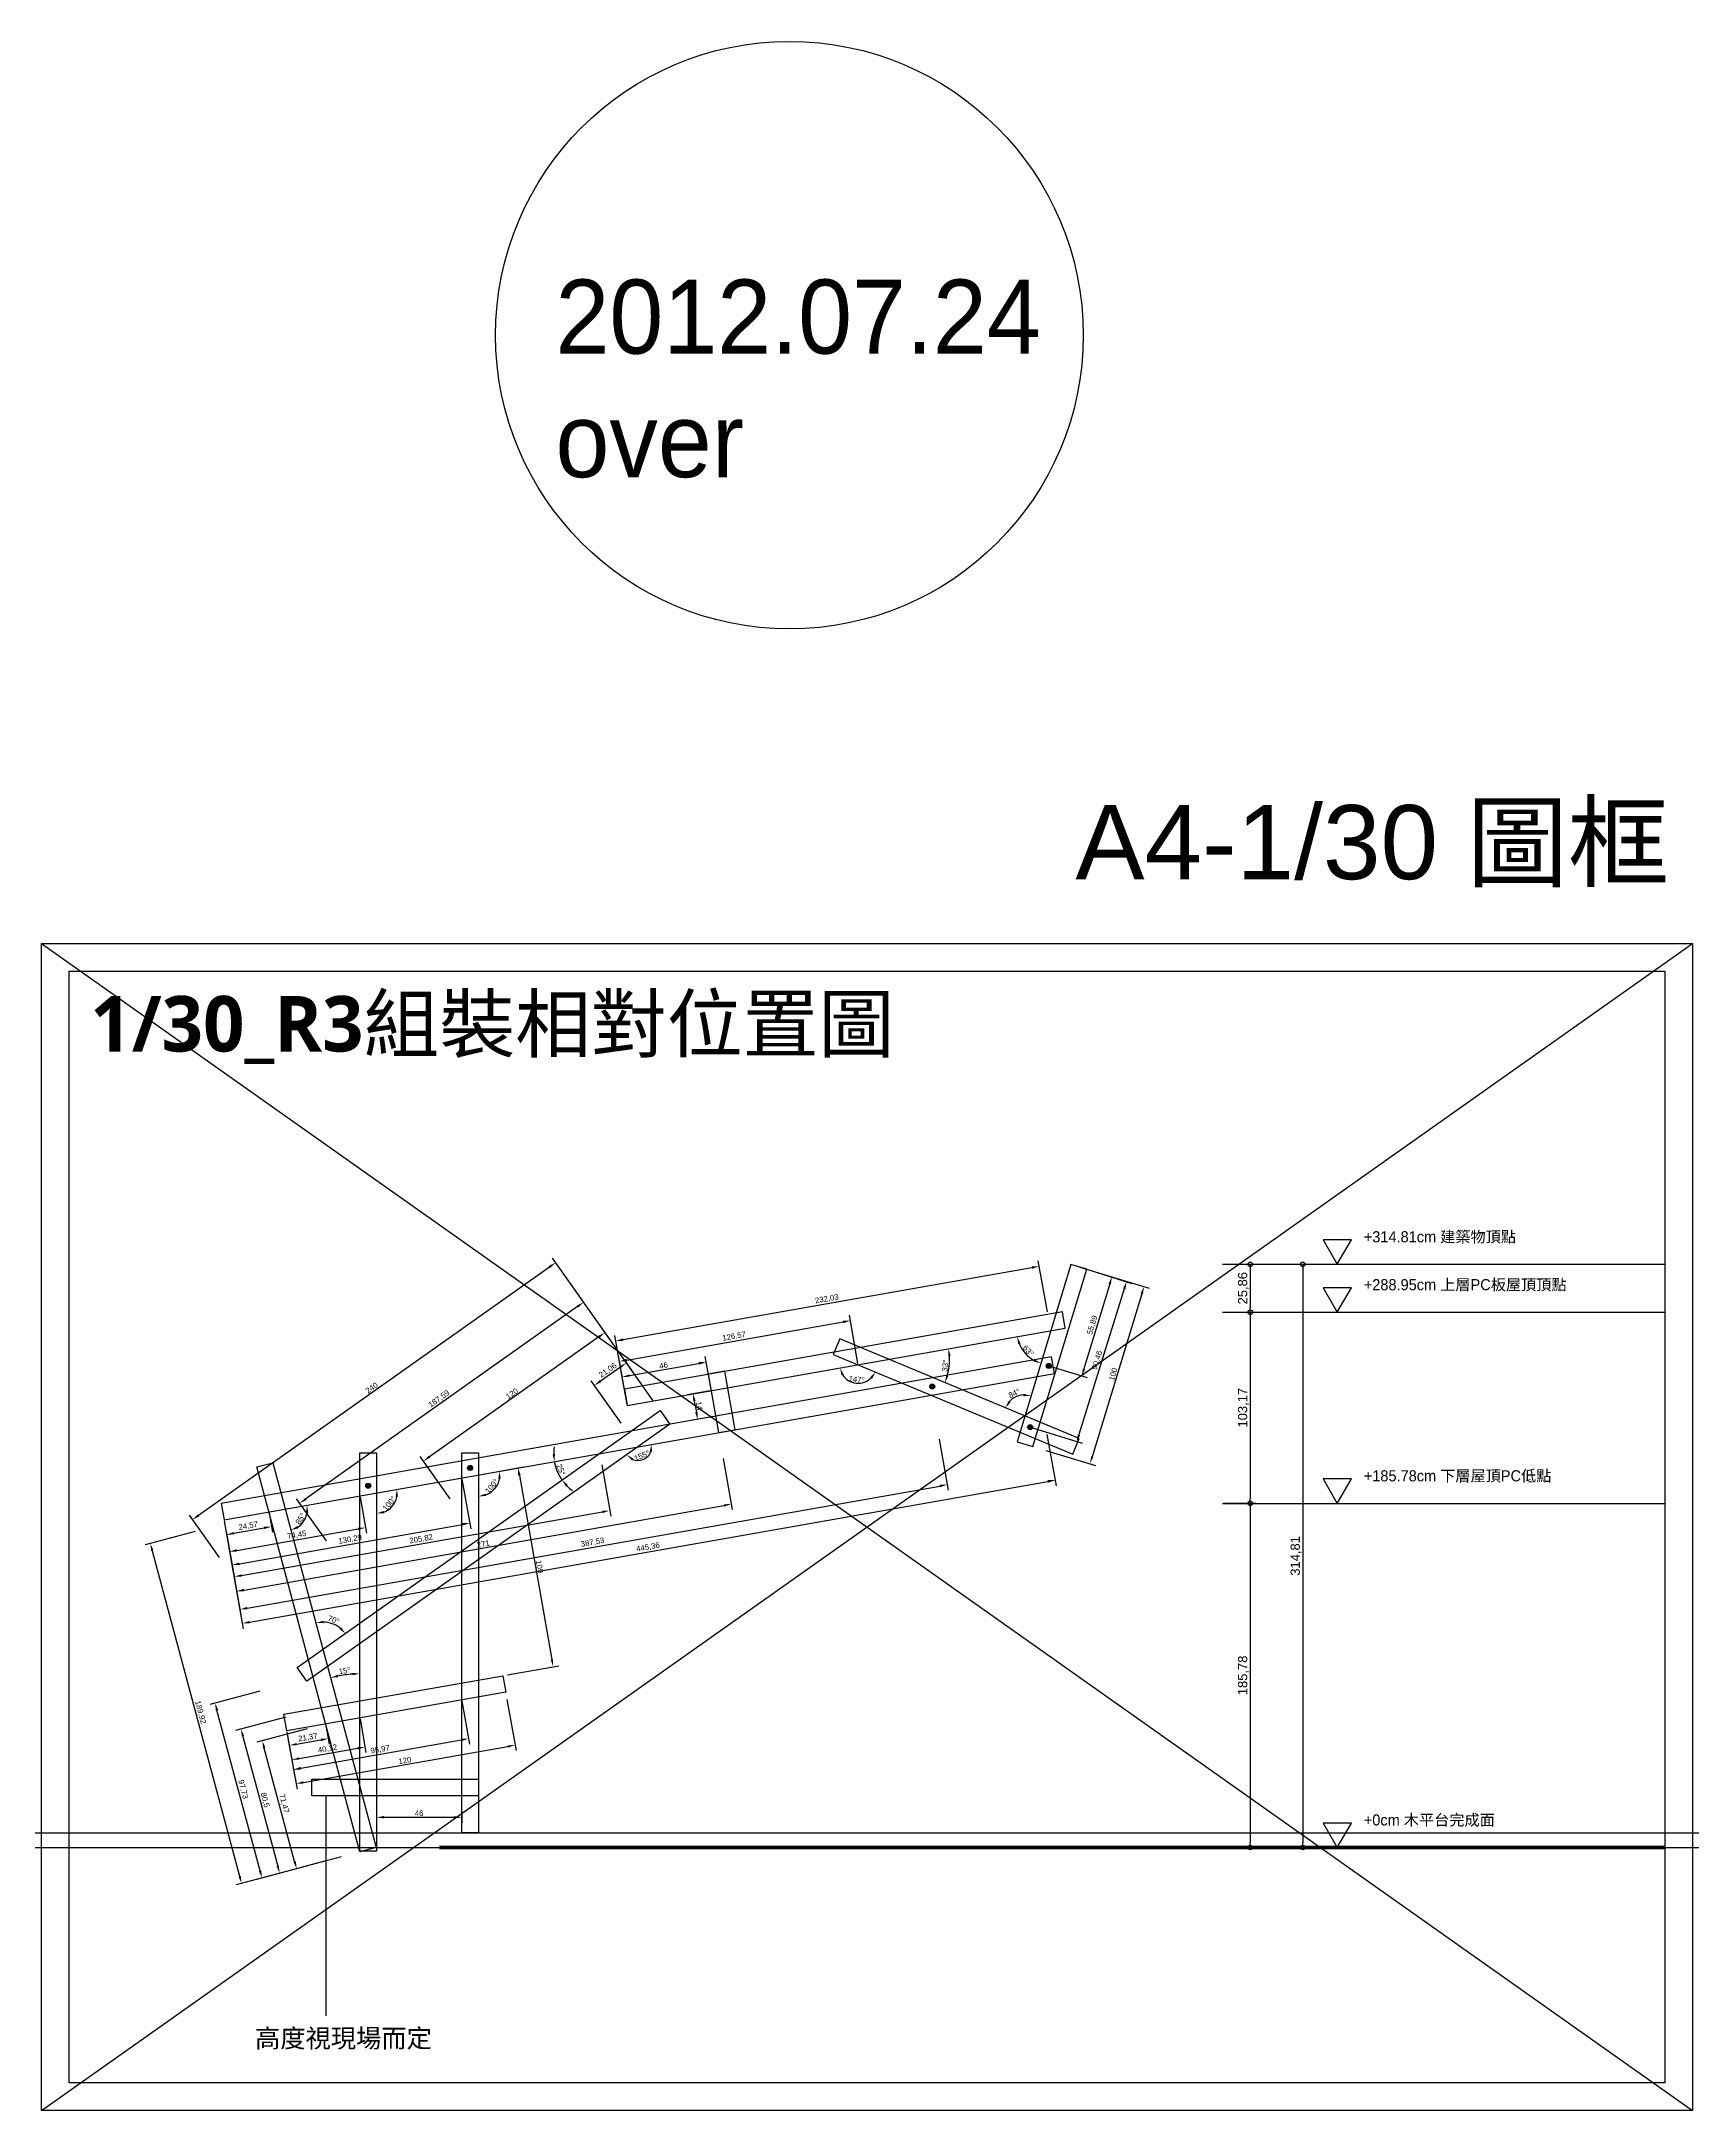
# Model space of a CAD drawing. Header units: millimetres. Extents: x -2666 to 6286, y -11880 to 4849.
# Drawn here: x 1113 to 2004, y -10033 to -8916 of the extents above; entities that cross this region are included whole.
import ezdxf

# ---------------------------------------------------------------- set-up
doc = ezdxf.new("R2010")
doc.units = ezdxf.units.MM
for name, color, linetype in [('0-rib-base', 10, 'Continuous'), ('0-rib1', 6, 'Continuous'), ('1-螺桿鑽洞', 7, 'Continuous'), ('dim', 244, 'Continuous'), ('木平台完成面', 3, 'Continuous')]:
    doc.layers.add(name, color=color, linetype=linetype)
for name, color, linetype, plot in [('1-墊圈', 4, 'Continuous', False), ('1-螺絲頭', 9, 'Continuous', False), ('default', 11, 'Continuous', False)]:
    doc.layers.add(name, color=color, linetype=linetype, plot=plot)
doc.styles.get("Standard").update_dxf_attribs({"font": 'arial.ttf'})
doc.dimstyles.new('ISO-25', dxfattribs={"dimtxt": 5, "dimasz": 2.5, "dimexe": 3, "dimexo": 0.625, "dimtad": 1, "dimtxsty": 'Standard', "dimblk": 'ORIGIN', "dimcen": 2.5, "dimadec": 0, "dimazin": 0, "dimtfac": 1, "dimtmove": 1, "dimatfit": 1, "dimldrblk": 'ORIGIN', "dimfxl": 0, "dimarcsym": 0})
doc.dimstyles.new('短柱', dxfattribs={"dimtxt": 3, "dimasz": 4, "dimexe": 3, "dimexo": 0.625, "dimtad": 1, "dimtxsty": 'Standard', "dimcen": 2.5, "dimadec": 0, "dimazin": 0, "dimtfac": 1, "dimtmove": 1, "dimatfit": 1, "dimldrblk": 'ORIGIN', "dimfxl": 0, "dimarcsym": 0})

# ---------------------------------------------------------------- blocks, each defined once
blk = doc.blocks.new('*D734')
at = {"layer": 'Defpoints', "color": 0}
for p in [(1659.6, -9635.3), (1237.9, -9683.5), (1211.5, -9714.3), (1252.8, -9717.1), (1293.6, -9891.1)]:
    blk.add_point(p, dxfattribs=at)
at = {"layer": 'dim', "color": 0, "lineweight": -2}
blk.add_arc((1244.6, -9708.5), 11.9, 304.3763, 350.6237, dxfattribs=at)
at = {"layer": 'dim', "color": 0}
for points in [[(1255.7, -9710.4), (1257, -9710.4), (1256.3, -9706.4)], [(1251.6, -9718.9), (1251, -9717.7), (1247.7, -9719.9)]]:
    blk.add_solid(points, dxfattribs=at)
at = {"layer": 'dim', "color": 0, "insert": (1252.8, -9713.7), "char_height": 3, "attachment_point": 5, "rotation": 57.5}
blk.add_mtext('85°', dxfattribs=at)
blk = doc.blocks.new('_Origin')
at = {"color": 0, "linetype": 'ByBlock', "lineweight": -2}
blk.add_line((0, 0), (-1, 0), dxfattribs=at)
blk.add_circle((0, 0), 0.5, dxfattribs=at)
blk = doc.blocks.new('*D735')
at = {"layer": 'Defpoints', "color": 0}
for p in [(1659.6, -9635.3), (1293.8, -9678.2), (1211.5, -9714.3), (1299.9, -9709.1), (1293.8, -9893.2)]:
    blk.add_point(p, dxfattribs=at)
at = {"layer": 'dim', "color": 0, "lineweight": -2}
blk.add_arc((1293.8, -9699.8), 11.1, 290.7429, 349.2571, dxfattribs=at)
at = {"layer": 'dim', "color": 0}
for points in [[(1304.1, -9701.8), (1305.4, -9701.9), (1304.8, -9697.9)], [(1297.9, -9710.8), (1297.6, -9709.5), (1293.8, -9710.9)]]:
    blk.add_solid(points, dxfattribs=at)
at = {"layer": 'dim', "color": 0, "insert": (1300.7, -9705.5), "char_height": 3, "attachment_point": 5, "rotation": 50}
blk.add_mtext('100°', dxfattribs=at)
blk = doc.blocks.new('*D736')
at = {"layer": 'Defpoints', "color": 0}
for p in [(1659.6, -9635.3), (1348.8, -9678.2), (1355.1, -9699.7), (1211.5, -9714.3), (1348.8, -9883.2)]:
    blk.add_point(p, dxfattribs=at)
at = {"layer": 'dim', "color": 0, "lineweight": -2}
blk.add_arc((1348.8, -9690.1), 11.5, 290.039, 349.961, dxfattribs=at)
at = {"layer": 'dim', "color": 0}
for points in [[(1359.5, -9692.1), (1360.8, -9692.1), (1360.2, -9688.1)], [(1352.9, -9701.5), (1352.7, -9700.2), (1348.8, -9701.6)]]:
    blk.add_solid(points, dxfattribs=at)
at = {"layer": 'dim', "color": 0, "insert": (1356, -9696.1), "char_height": 3, "attachment_point": 5, "rotation": 50}
blk.add_mtext('100°', dxfattribs=at)
blk = doc.blocks.new('*D737')
at = {"layer": 'Defpoints', "color": 0}
for p in [(1659.6, -9635.3), (1452.1, -9662.7), (1434.5, -9682.3), (1211.5, -9714.3), (1256.3, -9801.4)]:
    blk.add_point(p, dxfattribs=at)
at = {"layer": 'dim', "color": 0, "lineweight": -2}
blk.add_arc((1434.9, -9674.9), 7.41, 246.6046, 338.6954, dxfattribs=at)
at = {"layer": 'dim', "color": 0}
for points in [[(1431.6, -9682.2), (1432.4, -9681.2), (1428.9, -9679.2)], [(1441.2, -9677.5), (1442.5, -9677.7), (1442.2, -9673.6)]]:
    blk.add_solid(points, dxfattribs=at)
at = {"layer": 'dim', "color": 0, "insert": (1437, -9679.7), "char_height": 3, "attachment_point": 5, "rotation": 22.65}
blk.add_mtext('155°', dxfattribs=at)
blk = doc.blocks.new('*D738')
at = {"layer": 'Defpoints', "color": 0}
for p in [(1665.5, -9610.9), (1543.8, -9616.7), (1602.3, -9634.4), (1429.1, -9652.6), (1673, -9670.5)]:
    blk.add_point(p, dxfattribs=at)
at = {"layer": 'dim', "color": 0, "lineweight": -2}
blk.add_arc((1570.2, -9627.7), 32.8, 344.3913, 3.0087, dxfattribs=at)
at = {"layer": 'dim', "color": 0}
for points in [[(1602.3, -9626), (1603.6, -9625.9), (1602.5, -9622)], [(1602.4, -9636.7), (1601.2, -9636.3), (1600.5, -9640.3)]]:
    blk.add_solid(points, dxfattribs=at)
at = {"layer": 'dim', "color": 0, "insert": (1600.7, -9631.1), "char_height": 3, "attachment_point": 5, "rotation": 83.7}
blk.add_mtext('33°', dxfattribs=at)
blk = doc.blocks.new('*D739')
at = {"layer": 'Defpoints', "color": 0}
for p in [(1665.5, -9610.9), (1540.3, -9625), (1548.6, -9639.2), (1429.1, -9652.6), (1669.5, -9678.8)]:
    blk.add_point(p, dxfattribs=at)
at = {"layer": 'dim', "color": 0, "lineweight": -2}
blk.add_arc((1553.7, -9630.6), 10, 212.9741, 314.4259, dxfattribs=at)
at = {"layer": 'dim', "color": 0}
for points in [[(1544.7, -9636.3), (1545.9, -9635.8), (1543.9, -9632.3)], [(1560.2, -9637.4), (1561.3, -9638.1), (1563, -9634.5)]]:
    blk.add_solid(points, dxfattribs=at)
at = {"layer": 'dim', "color": 0, "insert": (1552.9, -9638.5), "char_height": 3, "attachment_point": 5, "rotation": 353.7}
blk.add_mtext('147°', dxfattribs=at)
blk = doc.blocks.new('*D740')
at = {"layer": 'Defpoints', "color": 0}
for p in [(1446.9, -9655.4), (1237.9, -9683.5), (1272.6, -9771.7), (1251.1, -9794.1), (1293.6, -9891.1)]:
    blk.add_point(p, dxfattribs=at)
at = {"layer": 'dim', "color": 0, "lineweight": -2}
blk.add_arc((1264.9, -9784.3), 14.8, 50.8535, 89.4465, dxfattribs=at)
at = {"layer": 'dim', "color": 0}
for points in [[(1265.1, -9770.1), (1265, -9768.8), (1261.1, -9770)], [(1274.7, -9772.3), (1273.8, -9773.3), (1277, -9775.7)]]:
    blk.add_solid(points, dxfattribs=at)
at = {"layer": 'dim', "color": 0, "insert": (1270.7, -9768.3), "char_height": 3, "attachment_point": 5, "rotation": 340.15}
blk.add_mtext('70°', dxfattribs=at)
blk = doc.blocks.new('*D741')
at = {"layer": 'Defpoints', "color": 0}
for p in [(1474.4, -9644.6), (1467.1, -9660.1), (1476.8, -9658.4)]:
    blk.add_point(p, dxfattribs=at)
at = {"layer": 'dim', "color": 0, "lineweight": -2}
for p, q in [((1473.8, -9644.7), (1461.7, -9646.8)), ((1476.2, -9658.5), (1464.1, -9660.6)), ((1465.3, -9650.2), (1466.4, -9656.2))]:
    blk.add_line(p, q, dxfattribs=at)
at = {"layer": 'dim', "color": 0}
for points in [[(1466, -9650.1), (1464.7, -9650.4), (1464.6, -9646.3)], [(1467, -9656), (1465.7, -9656.3), (1467.1, -9660.1)]]:
    blk.add_solid(points, dxfattribs=at)
at = {"layer": 'dim', "color": 0, "insert": (1468, -9652.8), "char_height": 3, "attachment_point": 5, "rotation": 280}
blk.add_mtext('14', dxfattribs=at)
blk = doc.blocks.new('螺栓組')
h = blk.add_hatch()
h.set_pattern_fill('JIS_WOOD', color=256, scale=0.1, style=0)
edge = h.paths.add_edge_path()
edge.add_arc((0, 0), 0.6, 0, 360)
at = {"layer": '1-墊圈'}
blk.add_circle((0, 0), 1.35, dxfattribs=at)
at = {"layer": '1-螺桿鑽洞'}
for points in [[(1.1, 0), (-1.1, 0)], [(0, -0.9), (0, 0.9)]]:
    blk.add_lwpolyline(points, dxfattribs=at)
blk.add_circle((0, 0), 0.6, dxfattribs=at)
at = {"layer": '1-螺絲頭'}
blk.add_lwpolyline([(-0.5, 0.9), (-1.1, 0), (-0.5, -0.9), (0.5, -0.9), (1.1, 0), (0.5, 0.9)], close=True, dxfattribs=at)
blk = doc.blocks.new('*D709')
at = {"layer": 'Defpoints', "color": 0}
for p in [(1672.8, -9577.8), (1656.5, -9631.3), (1674.4, -9636.7)]:
    blk.add_point(p, dxfattribs=at)
at = {"layer": 'dim', "color": 0, "lineweight": -2}
for p, q in [((1673.4, -9578), (1693.5, -9584.1)), ((1689.5, -9587), (1675.5, -9632.8)), ((1657.1, -9631.4), (1677.2, -9637.5))]:
    blk.add_line(p, q, dxfattribs=at)
at = {"layer": 'dim', "color": 0}
for points in [[(1688.8, -9586.8), (1690.1, -9587.2), (1690.6, -9583.2)], [(1674.9, -9632.7), (1676.2, -9633), (1674.4, -9636.7)]]:
    blk.add_solid(points, dxfattribs=at)
at = {"layer": 'dim', "color": 0, "insert": (1680.2, -9609.2), "char_height": 3, "attachment_point": 5, "rotation": 73.1}
blk.add_mtext('55,89', dxfattribs=at)
blk = doc.blocks.new('*D742')
at = {"layer": 'Defpoints', "color": 0}
for p in [(1659.6, -9635.3), (1446.9, -9655.4), (1390.7, -9686.4), (1211.5, -9714.3), (1251.1, -9794.1)]:
    blk.add_point(p, dxfattribs=at)
at = {"layer": 'dim', "color": 0, "lineweight": -2}
for start, end in [(171.4906, 180.7453), (190, 215.3), (224.5547, 233.8094)]:
    blk.add_arc((1414.2, -9678.6), 24.8, start, end, dxfattribs=at)
at = {"layer": 'dim', "color": 0}
for points in [[(1390.1, -9678.8), (1388.8, -9678.9), (1389.8, -9682.9)], [(1396, -9696.4), (1397.1, -9695.5), (1394, -9692.9)]]:
    blk.add_solid(points, dxfattribs=at)
at = {"layer": 'dim', "color": 0, "insert": (1393.3, -9687.3), "char_height": 3, "attachment_point": 5, "rotation": 292.65}
blk.add_mtext('25°', dxfattribs=at)
blk = doc.blocks.new('*D743')
at = {"layer": 'Defpoints', "color": 0}
for p in [(1549.6, -9606.8), (1553.7, -9630.6), (1429.1, -9652.6)]:
    blk.add_point(p, dxfattribs=at)
at = {"layer": 'dim', "color": 0, "lineweight": -2}
for p, q in [((1553.6, -9630), (1549, -9603.8)), ((1428.9, -9628.1), (1545.6, -9607.5)), ((1429, -9652), (1424.4, -9625.8))]:
    blk.add_line(p, q, dxfattribs=at)
at = {"layer": 'dim', "color": 0}
for points in [[(1545.5, -9606.8), (1545.7, -9608.2), (1549.6, -9606.8)], [(1428.7, -9627.4), (1429, -9628.7), (1424.9, -9628.8)]]:
    blk.add_solid(points, dxfattribs=at)
at = {"layer": 'dim', "color": 0, "insert": (1486.8, -9615.4), "char_height": 3, "attachment_point": 5, "rotation": 10}
blk.add_mtext('126,57', dxfattribs=at)
blk = doc.blocks.new('*D744')
at = {"layer": 'Defpoints', "color": 0}
for p in [(1211.5, -9714.3), (1235.7, -9710), (1237.1, -9718)]:
    blk.add_point(p, dxfattribs=at)
at = {"layer": 'dim', "color": 0, "lineweight": -2}
for p, q in [((1211.6, -9714.9), (1213.4, -9725.2)), ((1235.8, -9710.6), (1237.6, -9721)), ((1216.9, -9721.6), (1233.2, -9718.7))]:
    blk.add_line(p, q, dxfattribs=at)
at = {"layer": 'dim', "color": 0}
for points in [[(1216.7, -9720.9), (1217, -9722.2), (1212.9, -9722.3)], [(1233.1, -9718), (1233.3, -9719.3), (1237.1, -9718)]]:
    blk.add_solid(points, dxfattribs=at)
at = {"layer": 'dim', "color": 0, "insert": (1224.6, -9717.7), "char_height": 3, "attachment_point": 5, "rotation": 10}
blk.add_mtext('24,57', dxfattribs=at)
blk = doc.blocks.new('*D745')
at = {"layer": 'Defpoints', "color": 0}
for p in [(1284.8, -9701.4), (1211.5, -9714.3), (1287.9, -9718.5)]:
    blk.add_point(p, dxfattribs=at)
at = {"layer": 'dim', "color": 0, "lineweight": -2}
for p, q in [((1284.9, -9702), (1288.4, -9721.5)), ((1211.6, -9714.9), (1215.1, -9734.4)), ((1218.5, -9730.8), (1283.9, -9719.2))]:
    blk.add_line(p, q, dxfattribs=at)
at = {"layer": 'dim', "color": 0}
for points in [[(1283.8, -9718.6), (1284, -9719.9), (1287.9, -9718.5)], [(1218.4, -9730.1), (1218.6, -9731.4), (1214.5, -9731.5)]]:
    blk.add_solid(points, dxfattribs=at)
at = {"layer": 'dim', "color": 0, "insert": (1250.8, -9722.6), "char_height": 3, "attachment_point": 5, "rotation": 10}
blk.add_mtext('74,45', dxfattribs=at)
blk = doc.blocks.new('*D746')
at = {"layer": 'Defpoints', "color": 0}
for p in [(1339.8, -9691.7), (1211.5, -9714.3), (1344.1, -9716.1)]:
    blk.add_point(p, dxfattribs=at)
at = {"layer": 'dim', "color": 0, "lineweight": -2}
for p, q in [((1339.9, -9692.3), (1344.7, -9719.1)), ((1211.6, -9714.9), (1216.3, -9741.7)), ((1219.8, -9738), (1340.2, -9716.8))]:
    blk.add_line(p, q, dxfattribs=at)
at = {"layer": 'dim', "color": 0}
for points in [[(1340.1, -9716.1), (1340.3, -9717.4), (1344.1, -9716.1)], [(1219.6, -9737.4), (1219.9, -9738.7), (1215.8, -9738.7)]]:
    blk.add_solid(points, dxfattribs=at)
at = {"layer": 'dim', "color": 0, "insert": (1279.6, -9725), "char_height": 3, "attachment_point": 5, "rotation": 10}
blk.add_mtext('130,29', dxfattribs=at)
blk = doc.blocks.new('*D747')
at = {"layer": 'Defpoints', "color": 0}
for p in [(1414.2, -9678.6), (1211.5, -9714.3), (1419.6, -9709.3)]:
    blk.add_point(p, dxfattribs=at)
at = {"layer": 'dim', "color": 0, "lineweight": -2}
for p, q in [((1415.3, -9684.7), (1420.2, -9712.3)), ((1220.9, -9744.4), (1415.7, -9710)), ((1212.6, -9720.5), (1217.5, -9748))]:
    blk.add_line(p, q, dxfattribs=at)
at = {"layer": 'dim', "color": 0}
for points in [[(1415.6, -9709.4), (1415.8, -9710.7), (1419.6, -9709.3)], [(1220.8, -9743.7), (1221, -9745), (1216.9, -9745.1)]]:
    blk.add_solid(points, dxfattribs=at)
at = {"layer": 'dim', "color": 0, "insert": (1317.9, -9724.8), "char_height": 3, "attachment_point": 5, "rotation": 10}
blk.add_mtext('205,82', dxfattribs=at)
blk = doc.blocks.new('*D748')
at = {"layer": 'Defpoints', "color": 0}
for p in [(1478.4, -9667.2), (1485.2, -9705.8), (1211.5, -9714.3)]:
    blk.add_point(p, dxfattribs=at)
at = {"layer": 'dim', "color": 0, "lineweight": -2}
for p, q in [((1480.9, -9681.2), (1485.7, -9708.8)), ((1222.3, -9752.2), (1481.3, -9706.5)), ((1214, -9728.3), (1218.8, -9755.9))]:
    blk.add_line(p, q, dxfattribs=at)
at = {"layer": 'dim', "color": 0}
for points in [[(1481.2, -9705.9), (1481.4, -9707.2), (1485.2, -9705.8)], [(1222.1, -9751.5), (1222.4, -9752.9), (1218.3, -9752.9)]]:
    blk.add_solid(points, dxfattribs=at)
at = {"layer": 'dim', "color": 0, "insert": (1351.4, -9727.3), "char_height": 3, "attachment_point": 5, "rotation": 10}
blk.add_mtext('271', dxfattribs=at)
blk = doc.blocks.new('*D749')
at = {"layer": 'Defpoints', "color": 0}
for p in [(1593.2, -9647), (1601.7, -9695.4), (1211.5, -9714.3)]:
    blk.add_point(p, dxfattribs=at)
at = {"layer": 'dim', "color": 0, "lineweight": -2}
for p, q in [((1597.4, -9670.8), (1602.2, -9698.3)), ((1224, -9762), (1597.8, -9696.1)), ((1215.7, -9738.1), (1220.6, -9765.6))]:
    blk.add_line(p, q, dxfattribs=at)
at = {"layer": 'dim', "color": 0}
for points in [[(1597.6, -9695.4), (1597.9, -9696.7), (1601.7, -9695.4)], [(1223.9, -9761.3), (1224.1, -9762.6), (1220.1, -9762.7)]]:
    blk.add_solid(points, dxfattribs=at)
at = {"layer": 'dim', "color": 0, "insert": (1410.4, -9726.6), "char_height": 3, "attachment_point": 5, "rotation": 10}
blk.add_mtext('387,53', dxfattribs=at)
blk = doc.blocks.new('*D750')
at = {"layer": 'Defpoints', "color": 0}
for p in [(1650.1, -9637), (1660, -9692.9), (1211.5, -9714.3)]:
    blk.add_point(p, dxfattribs=at)
at = {"layer": 'dim', "color": 0, "lineweight": -2}
for p, q in [((1655.6, -9668.3), (1660.5, -9695.9)), ((1225.3, -9769.6), (1656, -9693.6)), ((1217, -9745.6), (1221.9, -9773.2))]:
    blk.add_line(p, q, dxfattribs=at)
at = {"layer": 'dim', "color": 0}
for points in [[(1655.9, -9692.9), (1656.2, -9694.3), (1660, -9692.9)], [(1225.2, -9768.9), (1225.4, -9770.2), (1221.4, -9770.2)]]:
    blk.add_solid(points, dxfattribs=at)
at = {"layer": 'dim', "color": 0, "insert": (1440.3, -9729.2), "char_height": 3, "attachment_point": 5, "rotation": 10}
blk.add_mtext('445,36', dxfattribs=at)
blk = doc.blocks.new('*D751')
at = {"layer": 'Defpoints', "color": 0}
for p in [(1673.4, -9578), (1646.5, -9664.3), (1671.6, -9672.2)]:
    blk.add_point(p, dxfattribs=at)
at = {"layer": 'dim', "color": 0, "lineweight": -2}
for p, q in [((1674.7, -9578.3), (1701.4, -9586.7)), ((1697.3, -9589.6), (1672.8, -9668.3)), ((1647.8, -9664.7), (1674.5, -9673))]:
    blk.add_line(p, q, dxfattribs=at)
at = {"layer": 'dim', "color": 0}
for points in [[(1696.7, -9589.4), (1698, -9589.8), (1698.5, -9585.8)], [(1672.2, -9668.1), (1673.5, -9668.5), (1671.6, -9672.2)]]:
    blk.add_solid(points, dxfattribs=at)
at = {"layer": 'dim', "color": 0, "insert": (1682.8, -9628.2), "char_height": 3, "attachment_point": 5, "rotation": 72.7042}
blk.add_mtext('90,46', dxfattribs=at)
blk = doc.blocks.new('*D752')
at = {"layer": 'Defpoints', "color": 0}
for p in [(1672.8, -9577.8), (1643.7, -9673.5), (1678.8, -9684.1)]:
    blk.add_point(p, dxfattribs=at)
at = {"layer": 'dim', "color": 0, "lineweight": -2}
for p, q in [((1684, -9581.2), (1710.8, -9589.3)), ((1706.8, -9592.3), (1680, -9680.3)), ((1654.9, -9676.9), (1681.7, -9685))]:
    blk.add_line(p, q, dxfattribs=at)
at = {"layer": 'dim', "color": 0}
for points in [[(1706.1, -9592.1), (1707.4, -9592.5), (1707.9, -9588.4)], [(1679.4, -9680.1), (1680.6, -9680.5), (1678.8, -9684.1)]]:
    blk.add_solid(points, dxfattribs=at)
at = {"layer": 'dim', "color": 0, "insert": (1691.3, -9635.7), "char_height": 3, "attachment_point": 5, "rotation": 73.1}
blk.add_mtext('100', dxfattribs=at)
blk = doc.blocks.new('*D753')
at = {"layer": 'Defpoints', "color": 0}
for p in [(1411.5, -9641.7), (1452.1, -9662.7), (1434.9, -9674.9)]:
    blk.add_point(p, dxfattribs=at)
at = {"layer": 'dim', "color": 0, "lineweight": -2}
for p, q in [((1443.1, -9650), (1426.9, -9627.1)), ((1425.4, -9631.9), (1414.7, -9639.4)), ((1425.9, -9662.1), (1409.7, -9639.3))]:
    blk.add_line(p, q, dxfattribs=at)
at = {"layer": 'dim', "color": 0}
for points in [[(1414.3, -9638.9), (1415.1, -9640), (1411.5, -9641.7)], [(1425, -9631.3), (1425.8, -9632.4), (1428.7, -9629.6)]]:
    blk.add_solid(points, dxfattribs=at)
at = {"layer": 'dim', "color": 0, "insert": (1418.7, -9633.7), "char_height": 3, "attachment_point": 5, "rotation": 35.3}
blk.add_mtext('21,06', dxfattribs=at)
blk = doc.blocks.new('*D754')
at = {"layer": 'Defpoints', "color": 0}
for p in [(1446.9, -9655.4), (1319.2, -9682.6), (1349, -9724.7)]:
    blk.add_point(p, dxfattribs=at)
at = {"layer": 'dim', "color": 0, "lineweight": -2}
for p, q in [((1413.8, -9615.6), (1322.4, -9680.3)), ((1431.5, -9633.6), (1415.4, -9610.8)), ((1333.6, -9703), (1317.4, -9680.1))]:
    blk.add_line(p, q, dxfattribs=at)
at = {"layer": 'dim', "color": 0}
for points in [[(1413.4, -9615), (1414.2, -9616.1), (1417.1, -9613.2)], [(1322, -9679.7), (1322.8, -9680.8), (1319.2, -9682.6)]]:
    blk.add_solid(points, dxfattribs=at)
at = {"layer": 'dim', "color": 0, "insert": (1366.9, -9646.2), "char_height": 3, "attachment_point": 5, "rotation": 35.3}
blk.add_mtext('120', dxfattribs=at)
blk = doc.blocks.new('*D755')
at = {"layer": 'Defpoints', "color": 0}
for p in [(1446.9, -9655.4), (1252.4, -9705.3), (1293.8, -9763.8)]:
    blk.add_point(p, dxfattribs=at)
at = {"layer": 'dim', "color": 0, "lineweight": -2}
for p, q in [((1402.3, -9599.2), (1255.7, -9703)), ((1420, -9617.3), (1403.8, -9594.5)), ((1266.9, -9725.7), (1250.7, -9702.9))]:
    blk.add_line(p, q, dxfattribs=at)
at = {"layer": 'dim', "color": 0}
for points in [[(1401.9, -9598.7), (1402.7, -9599.8), (1405.5, -9596.9)], [(1255.3, -9702.5), (1256.1, -9703.6), (1252.4, -9705.3)]]:
    blk.add_solid(points, dxfattribs=at)
at = {"layer": 'dim', "color": 0, "insert": (1327.6, -9649.1), "char_height": 3, "attachment_point": 5, "rotation": 35.3}
blk.add_mtext('187,59', dxfattribs=at)
blk = doc.blocks.new('*D756')
at = {"layer": 'Defpoints', "color": 0}
for p in [(1446.9, -9655.4), (1194.5, -9714.2), (1251.1, -9794.1)]:
    blk.add_point(p, dxfattribs=at)
at = {"layer": 'dim', "color": 0, "lineweight": -2}
for p, q in [((1387.1, -9577.9), (1197.8, -9711.9)), ((1404.9, -9595.9), (1388.7, -9573.1)), ((1209, -9734.6), (1192.8, -9711.8))]:
    blk.add_line(p, q, dxfattribs=at)
at = {"layer": 'dim', "color": 0}
for points in [[(1386.8, -9577.3), (1387.5, -9578.4), (1390.4, -9575.5)], [(1197.4, -9711.4), (1198.2, -9712.5), (1194.5, -9714.2)]]:
    blk.add_solid(points, dxfattribs=at)
at = {"layer": 'dim', "color": 0, "insert": (1291.2, -9643.1), "char_height": 3, "attachment_point": 5, "rotation": 35.3}
blk.add_mtext('240', dxfattribs=at)
blk = doc.blocks.new('*D757')
at = {"layer": 'Defpoints', "color": 0}
for p in [(1237.9, -9683.5), (1284.8, -9678.2), (1279.5, -9797.7), (1284.8, -9893.2), (1293.6, -9891.1)]:
    blk.add_point(p, dxfattribs=at)
at = {"layer": 'dim', "color": 0, "lineweight": -2}
blk.add_arc((1284.8, -9858.6), 61.1, 93.7494, 101.2506, dxfattribs=at)
at = {"layer": 'dim', "color": 0}
for points in [[(1273.1, -9799.3), (1272.8, -9798), (1269, -9799.5)], [(1280.8, -9796.9), (1280.9, -9798.2), (1284.8, -9797.4)]]:
    blk.add_solid(points, dxfattribs=at)
at = {"layer": 'dim', "color": 0, "insert": (1276.6, -9795.8), "char_height": 3, "attachment_point": 5, "rotation": 7.5}
blk.add_mtext('15°', dxfattribs=at)
blk = doc.blocks.new('*D758')
at = {"layer": 'Defpoints', "color": 0}
for p in [(1245.3, -9828.2), (1266.4, -9824.4), (1267.8, -9832.4)]:
    blk.add_point(p, dxfattribs=at)
at = {"layer": 'dim', "color": 0, "lineweight": -2}
for p, q in [((1245.4, -9828.8), (1247.2, -9839.1)), ((1266.5, -9825.1), (1268.3, -9835.4)), ((1250.7, -9835.4), (1263.8, -9833.1))]:
    blk.add_line(p, q, dxfattribs=at)
at = {"layer": 'dim', "color": 0}
for points in [[(1250.5, -9834.8), (1250.8, -9836.1), (1246.7, -9836.1)], [(1263.7, -9832.4), (1264, -9833.8), (1267.8, -9832.4)]]:
    blk.add_solid(points, dxfattribs=at)
at = {"layer": 'dim', "color": 0, "insert": (1256.8, -9831.9), "char_height": 3, "attachment_point": 5, "rotation": 10}
blk.add_mtext('21,37', dxfattribs=at)
blk = doc.blocks.new('*D759')
at = {"layer": 'Defpoints', "color": 0}
for p in [(1339.8, -9811.5), (1245.3, -9828.2), (1343.5, -9832.4)]:
    blk.add_point(p, dxfattribs=at)
at = {"layer": 'dim', "color": 0, "lineweight": -2}
for p, q in [((1339.9, -9812.1), (1344, -9835.4)), ((1245.4, -9828.8), (1249.5, -9852.1)), ((1253, -9848.4), (1339.6, -9833.1))]:
    blk.add_line(p, q, dxfattribs=at)
at = {"layer": 'dim', "color": 0}
for points in [[(1339.5, -9832.5), (1339.7, -9833.8), (1343.5, -9832.4)], [(1252.8, -9847.7), (1253.1, -9849.1), (1249, -9849.1)]]:
    blk.add_solid(points, dxfattribs=at)
at = {"layer": 'dim', "color": 0, "insert": (1295.8, -9838.4), "char_height": 3, "attachment_point": 5, "rotation": 10}
blk.add_mtext('95,97', dxfattribs=at)
blk = doc.blocks.new('*D760')
at = {"layer": 'Defpoints', "color": 0}
for p in [(1363.5, -9807.3), (1245.3, -9828.2), (1368.5, -9835.9)]:
    blk.add_point(p, dxfattribs=at)
at = {"layer": 'dim', "color": 0, "lineweight": -2}
for p, q in [((1364.2, -9811.3), (1369.1, -9838.9)), ((1246, -9832.1), (1250.9, -9859.7)), ((1254.3, -9856.1), (1364.6, -9836.6))]:
    blk.add_line(p, q, dxfattribs=at)
at = {"layer": 'dim', "color": 0}
for points in [[(1364.5, -9836), (1364.7, -9837.3), (1368.5, -9835.9)], [(1254.2, -9855.4), (1254.4, -9856.7), (1250.4, -9856.8)]]:
    blk.add_solid(points, dxfattribs=at)
at = {"layer": 'dim', "color": 0, "insert": (1309.1, -9844.2), "char_height": 3, "attachment_point": 5, "rotation": 10}
blk.add_mtext('120', dxfattribs=at)
blk = doc.blocks.new('*D761')
at = {"layer": 'Defpoints', "color": 0}
for p in [(1293.8, -9870.8), (1339.8, -9870.8), (1339.8, -9874.9)]:
    blk.add_point(p, dxfattribs=at)
at = {"layer": 'dim', "color": 0, "lineweight": -2}
for p, q in [((1293.8, -9871.5), (1293.8, -9877.9)), ((1339.8, -9871.5), (1339.8, -9877.9)), ((1297.8, -9874.9), (1335.8, -9874.9))]:
    blk.add_line(p, q, dxfattribs=at)
at = {"layer": 'dim', "color": 0}
for points in [[(1297.8, -9874.2), (1297.8, -9875.5), (1293.8, -9874.9)], [(1335.8, -9874.2), (1335.8, -9875.5), (1339.8, -9874.9)]]:
    blk.add_solid(points, dxfattribs=at)
at = {"layer": 'dim', "color": 0, "insert": (1316.8, -9872.7), "char_height": 3, "attachment_point": 5}
blk.add_mtext('46', dxfattribs=at)
blk = doc.blocks.new('*D762')
at = {"layer": 'Defpoints', "color": 0}
for p in [(1266.4, -9824.4), (1232.2, -9833.6), (1284.9, -9893.5)]:
    blk.add_point(p, dxfattribs=at)
at = {"layer": 'dim', "color": 0, "lineweight": -2}
for p, q in [((1256.3, -9827.1), (1229.3, -9834.4)), ((1249.6, -9898.8), (1233.2, -9837.5)), ((1274.8, -9896.2), (1247.8, -9903.4))]:
    blk.add_line(p, q, dxfattribs=at)
at = {"layer": 'dim', "color": 0}
for points in [[(1233.9, -9837.3), (1232.6, -9837.6), (1232.2, -9833.6)], [(1250.3, -9898.6), (1249, -9898.9), (1250.7, -9902.6)]]:
    blk.add_solid(points, dxfattribs=at)
at = {"layer": 'dim', "color": 0, "insert": (1243.8, -9867.5), "char_height": 3, "attachment_point": 5, "rotation": 285}
blk.add_mtext('71,47', dxfattribs=at)
blk = doc.blocks.new('*D763')
at = {"layer": 'Defpoints', "color": 0}
for p in [(1259.6, -9799.1), (1206.7, -9813.2), (1284.9, -9893.5)]:
    blk.add_point(p, dxfattribs=at)
at = {"layer": 'dim', "color": 0, "lineweight": -2}
for p, q in [((1230.9, -9806.8), (1203.8, -9814)), ((1231, -9903.8), (1207.7, -9817.1)), ((1256.1, -9901.2), (1229.1, -9908.4))]:
    blk.add_line(p, q, dxfattribs=at)
at = {"layer": 'dim', "color": 0}
for points in [[(1208.4, -9816.9), (1207.1, -9817.3), (1206.7, -9813.2)], [(1231.6, -9903.6), (1230.3, -9903.9), (1232, -9907.6)]]:
    blk.add_solid(points, dxfattribs=at)
at = {"layer": 'dim', "color": 0, "insert": (1221.7, -9859.8), "char_height": 3, "attachment_point": 5, "rotation": 285}
blk.add_mtext('97,73', dxfattribs=at)
blk = doc.blocks.new('*D764')
at = {"layer": 'Defpoints', "color": 0}
for p in [(1235.7, -9710), (1284.9, -9893.5), (1221, -9910.6)]:
    blk.add_point(p, dxfattribs=at)
at = {"layer": 'dim', "color": 0, "lineweight": -2}
for p, q in [((1196, -9720.7), (1168.9, -9727.9)), ((1172.8, -9731), (1219.9, -9906.7)), ((1245.1, -9904.1), (1218.1, -9911.4))]:
    blk.add_line(p, q, dxfattribs=at)
at = {"layer": 'dim', "color": 0}
for points in [[(1173.5, -9730.8), (1172.2, -9731.2), (1171.8, -9727.2)], [(1220.6, -9906.6), (1219.3, -9906.9), (1221, -9910.6)]]:
    blk.add_solid(points, dxfattribs=at)
at = {"layer": 'dim', "color": 0, "insert": (1198.7, -9818.2), "char_height": 3, "attachment_point": 5, "rotation": 285}
blk.add_mtext('189,92', dxfattribs=at)
blk = doc.blocks.new('*D765')
at = {"layer": 'Defpoints', "color": 0}
for p in [(1471.7, -9629.2), (1474.4, -9644.6), (1429.1, -9652.6)]:
    blk.add_point(p, dxfattribs=at)
at = {"layer": 'dim', "color": 0, "lineweight": -2}
for p, q in [((1474.3, -9644), (1471.2, -9626.2)), ((1429, -9652), (1425.9, -9634.2)), ((1430.3, -9636.5), (1467.7, -9629.9))]:
    blk.add_line(p, q, dxfattribs=at)
at = {"layer": 'dim', "color": 0}
for points in [[(1430.2, -9635.8), (1430.4, -9637.1), (1426.4, -9637.2)], [(1467.6, -9629.2), (1467.9, -9630.5), (1471.7, -9629.2)]]:
    blk.add_solid(points, dxfattribs=at)
at = {"layer": 'dim', "color": 0, "insert": (1448.7, -9631), "char_height": 3, "attachment_point": 5, "rotation": 10}
blk.add_mtext('46', dxfattribs=at)
blk = doc.blocks.new('*D766')
at = {"layer": 'Defpoints', "color": 0}
for p in [(1651.5, -9577.4), (1657.6, -9612.3), (1429.1, -9652.6)]:
    blk.add_point(p, dxfattribs=at)
at = {"layer": 'dim', "color": 0, "lineweight": -2}
for p, q in [((1426.9, -9617), (1647.5, -9578.1)), ((1655.8, -9602.1), (1650.9, -9574.5)), ((1427.3, -9642.4), (1422.4, -9614.8))]:
    blk.add_line(p, q, dxfattribs=at)
at = {"layer": 'dim', "color": 0}
for points in [[(1647.4, -9577.5), (1647.6, -9578.8), (1651.5, -9577.4)], [(1426.8, -9616.4), (1427, -9617.7), (1423, -9617.7)]]:
    blk.add_solid(points, dxfattribs=at)
at = {"layer": 'dim', "color": 0, "insert": (1536.8, -9595.2), "char_height": 3, "attachment_point": 5, "rotation": 10}
blk.add_mtext('232,03', dxfattribs=at)
blk = doc.blocks.new('*D767')
at = {"layer": 'Defpoints', "color": 0}
for p in [(1750.3, -9576.4), (1750.3, -9602.3), (1765.3, -9602.3)]:
    blk.add_point(p, dxfattribs=at)
at = {"layer": 'dim', "color": 0, "lineweight": -2}
for p, q in [((1750.9, -9576.4), (1768.3, -9576.4)), ((1765.3, -9578.9), (1765.3, -9599.8)), ((1750.9, -9602.3), (1768.3, -9602.3))]:
    blk.add_line(p, q, dxfattribs=at)
at = {"layer": 'dim', "color": 0, "lineweight": -2, "xscale": 2.5, "yscale": 2.5, "zscale": 2.5}
for p, rotation in [((1765.3, -9576.4), 90), ((1765.3, -9602.3), 270)]:
    blk.add_blockref('_Origin', p, dxfattribs=dict(at, rotation=rotation))
at = {"layer": 'dim', "color": 0, "insert": (1761.6, -9589.3), "char_height": 5, "attachment_point": 5, "rotation": 90}
blk.add_mtext('25,86', dxfattribs=at)
blk = doc.blocks.new('*D768')
at = {"layer": 'Defpoints', "color": 0}
for p in [(1750.3, -9602.3), (1750.3, -9705.4), (1765.3, -9705.4)]:
    blk.add_point(p, dxfattribs=at)
at = {"layer": 'dim', "color": 0, "lineweight": -2}
for p, q in [((1750.9, -9602.3), (1768.3, -9602.3)), ((1765.3, -9604.8), (1765.3, -9702.9)), ((1750.9, -9705.4), (1768.3, -9705.4))]:
    blk.add_line(p, q, dxfattribs=at)
at = {"layer": 'dim', "color": 0, "lineweight": -2, "xscale": 2.5, "yscale": 2.5, "zscale": 2.5}
for p, rotation in [((1765.3, -9602.3), 90), ((1765.3, -9705.4), 270)]:
    blk.add_blockref('_Origin', p, dxfattribs=dict(at, rotation=rotation))
at = {"layer": 'dim', "color": 0, "insert": (1761.6, -9653.8), "char_height": 5, "attachment_point": 5, "rotation": 90}
blk.add_mtext('103,17', dxfattribs=at)
blk = doc.blocks.new('*D769')
at = {"layer": 'Defpoints', "color": 0}
for p in [(1750.3, -9705.4), (1750.3, -9891.2), (1765.3, -9891.2)]:
    blk.add_point(p, dxfattribs=at)
at = {"layer": 'dim', "color": 0, "lineweight": -2}
for p, q in [((1750.9, -9705.4), (1768.3, -9705.4)), ((1765.3, -9707.9), (1765.3, -9888.7)), ((1750.9, -9891.2), (1768.3, -9891.2))]:
    blk.add_line(p, q, dxfattribs=at)
at = {"layer": 'dim', "color": 0, "lineweight": -2, "xscale": 2.5, "yscale": 2.5, "zscale": 2.5}
for p, rotation in [((1765.3, -9705.4), 90), ((1765.3, -9891.2), 270)]:
    blk.add_blockref('_Origin', p, dxfattribs=dict(at, rotation=rotation))
at = {"layer": 'dim', "color": 0, "insert": (1761.6, -9798.3), "char_height": 5, "attachment_point": 5, "rotation": 90}
blk.add_mtext('185,78', dxfattribs=at)
blk = doc.blocks.new('*D710')
at = {"layer": 'Defpoints', "color": 0}
for p in [(1750.3, -9576.4), (1750.9, -9891.2), (1793.6, -9891.2)]:
    blk.add_point(p, dxfattribs=at)
at = {"layer": 'dim', "color": 0, "lineweight": -2}
for p, q in [((1750.9, -9576.4), (1796.6, -9576.4)), ((1793.6, -9578.9), (1793.6, -9888.7)), ((1751.5, -9891.2), (1796.6, -9891.2))]:
    blk.add_line(p, q, dxfattribs=at)
at = {"layer": 'dim', "color": 0, "lineweight": -2, "xscale": 2.5, "yscale": 2.5, "zscale": 2.5}
for p, rotation in [((1793.6, -9576.4), 90), ((1793.6, -9891.2), 270)]:
    blk.add_blockref('_Origin', p, dxfattribs=dict(at, rotation=rotation))
at = {"layer": 'dim', "color": 0, "insert": (1790, -9733.8), "char_height": 5, "attachment_point": 5, "rotation": 90}
blk.add_mtext('314,81', dxfattribs=at)
blk = doc.blocks.new('*D770')
at = {"layer": 'Defpoints', "color": 0}
for p in [(1668.5, -9576.5), (1543.8, -9616.7), (1641.4, -9647.1), (1639.4, -9672.1), (1673, -9670.5)]:
    blk.add_point(p, dxfattribs=at)
at = {"layer": 'dim', "color": 0, "lineweight": -2}
blk.add_arc((1643.6, -9658.3), 11.4, 93.3775, 137.1225, dxfattribs=at)
at = {"layer": 'dim', "color": 0}
for points in [[(1643, -9646.3), (1642.9, -9647.6), (1646.9, -9647.4)], [(1635.9, -9650.9), (1634.8, -9650.2), (1633.2, -9653.9)]]:
    blk.add_solid(points, dxfattribs=at)
at = {"layer": 'dim', "color": 0, "insert": (1637.9, -9646), "char_height": 3, "attachment_point": 5, "rotation": 25.25}
blk.add_mtext('84°', dxfattribs=at)
blk = doc.blocks.new('*D771')
at = {"layer": 'Defpoints', "color": 0}
for p in [(1668.5, -9576.5), (1665.5, -9610.9), (1641.9, -9621.7), (1429.1, -9652.6), (1639.4, -9672.1)]:
    blk.add_point(p, dxfattribs=at)
at = {"layer": 'dim', "color": 0, "lineweight": -2}
blk.add_arc((1657.6, -9612.3), 18.3, 202.5153, 240.5847, dxfattribs=at)
at = {"layer": 'dim', "color": 0}
for points in [[(1640, -9619.5), (1641.3, -9619.1), (1639.5, -9615.5)], [(1648.9, -9627.7), (1648.3, -9628.9), (1652.3, -9629.8)]]:
    blk.add_solid(points, dxfattribs=at)
at = {"layer": 'dim', "color": 0, "insert": (1645.5, -9623), "char_height": 3, "attachment_point": 5, "rotation": 311.55}
blk.add_mtext('63°', dxfattribs=at)
blk = doc.blocks.new('*D772')
at = {"layer": 'Defpoints', "color": 0}
for p in [(1317.5, -9695.6), (1389.1, -9793.7), (1336.4, -9803)]:
    blk.add_point(p, dxfattribs=at)
at = {"layer": 'dim', "color": 0, "lineweight": -2}
for p, q in [((1345.6, -9690.7), (1373.2, -9685.8)), ((1370.9, -9690.3), (1388.4, -9789.7)), ((1364.5, -9798), (1392.1, -9793.1))]:
    blk.add_line(p, q, dxfattribs=at)
at = {"layer": 'dim', "color": 0}
for points in [[(1371.6, -9690.1), (1370.2, -9690.4), (1370.2, -9686.3)], [(1389.1, -9789.6), (1387.8, -9789.8), (1389.1, -9793.7)]]:
    blk.add_solid(points, dxfattribs=at)
at = {"layer": 'dim', "color": 0, "insert": (1381.8, -9739.6), "char_height": 3, "attachment_point": 5, "rotation": 280}
blk.add_mtext('109', dxfattribs=at)
blk = doc.blocks.new('*D773')
at = {"layer": 'Defpoints', "color": 0}
for p in [(1264, -9815.7), (1284.9, -9893.5), (1241.5, -9905.1)]:
    blk.add_point(p, dxfattribs=at)
at = {"layer": 'dim', "color": 0, "lineweight": -2}
for p, q in [((1244.8, -9820.9), (1217.8, -9828.1)), ((1221.7, -9831.2), (1240.5, -9901.2)), ((1265.7, -9898.6), (1238.6, -9905.9))]:
    blk.add_line(p, q, dxfattribs=at)
at = {"layer": 'dim', "color": 0}
for points in [[(1222.4, -9831), (1221.1, -9831.4), (1220.7, -9827.3)], [(1241.1, -9901), (1239.9, -9901.4), (1241.5, -9905.1)]]:
    blk.add_solid(points, dxfattribs=at)
at = {"layer": 'dim', "color": 0, "insert": (1233.5, -9865.6), "char_height": 3, "attachment_point": 5, "rotation": 285}
blk.add_mtext('80,5', dxfattribs=at)
blk = doc.blocks.new('*D774')
at = {"layer": 'Defpoints', "color": 0}
for p in [(1245.3, -9828.2), (1284.8, -9821.2), (1287.6, -9836.9)]:
    blk.add_point(p, dxfattribs=at)
at = {"layer": 'dim', "color": 0, "lineweight": -2}
for p, q in [((1245.4, -9828.8), (1248.6, -9846.8)), ((1284.9, -9821.8), (1288.1, -9839.9)), ((1252, -9843.2), (1283.7, -9837.6))]:
    blk.add_line(p, q, dxfattribs=at)
at = {"layer": 'dim', "color": 0}
for points in [[(1283.6, -9837), (1283.8, -9838.3), (1287.6, -9836.9)], [(1251.9, -9842.5), (1252.1, -9843.8), (1248.1, -9843.9)]]:
    blk.add_solid(points, dxfattribs=at)
at = {"layer": 'dim', "color": 0, "insert": (1267.4, -9838), "char_height": 3, "attachment_point": 5, "rotation": 10}
blk.add_mtext('40,12', dxfattribs=at)

msp = doc.modelspace()

# ---------------------------------------------------------------- linework, layer by layer
for p in [(2833.465, -9883.211), (795.745, -9891.211)]:
    msp.add_xline(p, (1, 0))
msp.add_circle((1516.61, -9074.851), 158.56)
at = {"layer": '0-rib-base'}
msp.add_lwpolyline([(1258.832, -9863.211), (1258.832, -9854.211), (1348.832, -9854.211), (1348.832, -9863.211)], close=True, dxfattribs=at)
at = {"layer": '0-rib1'}
for points in [[(1639.421, -9672.148), (1648.032, -9674.764), (1677.103, -9579.083), (1668.491, -9576.467)], [(1481.708, -9634.16), (1472.845, -9635.723), (1478.402, -9667.236), (1487.265, -9665.674)], [(1251.063, -9794.069), (1446.936, -9655.384), (1452.137, -9662.729), (1256.264, -9801.415)], [(1284.867, -9893.474), (1229.221, -9685.8), (1237.915, -9683.47), (1293.561, -9891.144)], [(1284.833, -9893.215), (1284.833, -9678.215), (1293.833, -9678.215), (1293.833, -9893.215)], [(1339.832, -9883.211), (1339.832, -9678.211), (1348.832, -9678.211), (1348.832, -9883.211)]]:
    msp.add_lwpolyline(points, close=True, dxfattribs=at)
for points in [[(1665.46, -9610.898), (1663.898, -9602.035), (1427.544, -9643.71), (1429.107, -9652.574), (1665.46, -9610.898)], [(1659.606, -9635.285), (1658.043, -9626.422), (1209.956, -9705.432), (1211.519, -9714.295), (1659.606, -9635.285)], [(1673.007, -9670.49), (1543.758, -9616.688), (1540.299, -9624.997), (1669.549, -9678.799), (1673.007, -9670.49)], [(1245.322, -9828.155), (1243.759, -9819.292), (1361.936, -9798.454), (1363.498, -9807.317), (1245.322, -9828.155)]]:
    msp.add_lwpolyline(points, dxfattribs=at)
at = {"layer": 'default'}
for p, q in [((1112.973, -9403.208), (2003.973, -10033.208)), ((1112.973, -10033.208), (2003.973, -9403.208))]:
    msp.add_line(p, q, dxfattribs=at)
for points in [[(2003.973, -9403.208), (2003.973, -10033.208), (1112.973, -10033.208), (1112.973, -9403.208)], [(1988.973, -9418.208), (1988.973, -10018.208), (1127.973, -10018.208), (1127.973, -9418.208)]]:
    msp.add_lwpolyline(points, close=True, dxfattribs=at)
at = {"layer": 'dim'}
msp.add_line((1266.592, -9982.068), (1266.592, -9863.211), dxfattribs=at)
for points in [[(1750.277, -9576.404), (1988.973, -9576.404)], [(1750.277, -9602.262), (1988.973, -9602.262)], [(1750.277, -9705.432), (1988.973, -9705.432)]]:
    msp.add_lwpolyline(points, dxfattribs=at)
at = {"layer": '木平台完成面'}
for points in [[(1812.253, -9576.404), (1819.894, -9563.169), (1804.612, -9563.169)], [(1812.253, -9602.262), (1819.894, -9589.028), (1804.612, -9589.028)], [(1812.253, -9705.432), (1819.894, -9692.197), (1804.612, -9692.197)], [(1812.253, -9891.211), (1819.894, -9877.976), (1804.612, -9877.976)]]:
    msp.add_lwpolyline(points, close=True, dxfattribs=at)
at = {"layer": '木平台完成面', "const_width": 2}
msp.add_lwpolyline([(1988.973, -9891.211), (1327.77, -9891.211)], dxfattribs=at)

# ---------------------------------------------------------------- block references
at = {"layer": '1-螺桿鑽洞', "rotation": 90}
for p in [(1656.548, -9631.255), (1593.675, -9642.341), (1646.5, -9664.33), (1289.333, -9695.903), (1344.332, -9686.307)]:
    msp.add_blockref('螺栓組', p, dxfattribs=at)

# ---------------------------------------------------------------- texts
at = {"layer": 'default', "insert": (1670.953, -9328.517), "char_height": 40, "attachment_point": 1}
msp.add_mtext_dynamic_manual_height_columns('A4-1/30 {\\fPMingLiU|b0|i0|c136|p18;圖框}', width=430.53379, gutter_width=12.5, heights=[0], dxfattribs=at)
at = {"layer": 'dim', "attachment_point": 1}
for s, width, insert, char_height in [('{\\fMicrosoft JhengHei|b1|i0|c136|p34;1/30_R3組裝相對位置圖}', 540.89861, (1139.392, -9431.558), 30), ('{\\fPMingLiU|b0|i0|c136|p18;高度視現場而定}', 430.53379, (1228.219, -9989.142), 10)]:
    msp.add_mtext_dynamic_manual_height_columns(s, width=width, gutter_width=12.5, heights=[0], dxfattribs=dict(at, insert=insert, char_height=char_height))
at = {"layer": '木平台完成面', "attachment_point": 1}
for s, width, insert, char_height in [('{\\fPMingLiU|b0|i0|c136|p18;2012.07.24\\Pover}', 430.53379, (1390.359, -9044.844), 40), ('{\\fPMingLiU|b0|i0|c136|p18;+314.81cm 建築物頂點}', 202.4063, (1826.539, -9558.526), 6), ('{\\fPMingLiU|b0|i0|c136|p18;+288.95cm 上層PC板屋頂頂點}', 202.4063, (1826.539, -9584.385), 6), ('{\\fPMingLiU|b0|i0|c136|p18;+185.78cm 下層屋頂PC低點}', 202.4063, (1826.539, -9687.554), 6), ('{\\fPMingLiU|b0|i0|c136|p18;+0cm 木平台完成面}', 202.4063, (1826.539, -9873.333), 6)]:
    msp.add_mtext_dynamic_manual_height_columns(s, width=width, gutter_width=12.5, heights=[0], dxfattribs=dict(at, insert=insert, char_height=char_height))

# ---------------------------------------------------------------- dimensions: what is measured, and where the dimension line sits
at = {"layer": 'dim'}
for p1, p2, distance, picture, middle in [((1446.936, -9655.384), (1251.063, -9794.069), -97.826, '*D756', (1291.223, -9643.127)), ((1429.107, -9652.574), (1657.61, -9612.282), 35.373, '*D766', (1536.794, -9595.201)), ((1672.797, -9577.775), (1643.727, -9673.456), 36.701, '*D752', (1691.315, -9635.658)), ((1673.395, -9577.956), (1646.5, -9664.33), 26.32, '*D751', (1682.759, -9628.246)), ((1672.797, -9577.775), (1656.548, -9631.255), 18.633, '*D709', (1680.178, -9609.226)), ((1446.936, -9655.384), (1293.833, -9763.786), -71.635, '*D755', (1327.587, -9649.139)), ((1429.1066, -9652.5737), (1553.7492, -9630.5959), 24.1603, '*D743', (1486.8109, -9615.4006)), ((1446.936, -9655.384), (1348.999, -9724.727), -51.635, '*D754', (1366.884, -9646.154)), ((1452.137, -9662.729), (1434.949, -9674.898), -40.635, '*D753', (1418.659, -9633.668)), ((1429.107, -9652.574), (1474.408, -9644.586), 15.658, '*D765', (1448.664, -9631.036)), ((1211.519, -9714.295), (1650.112, -9636.959), -56.814, '*D750', (1440.26, -9729.187)), ((1211.519, -9714.295), (1593.161, -9647.001), -49.131, '*D749', (1410.45, -9726.642)), ((1474.408, -9644.586), (1476.839, -9658.373), -9.922, '*D741', (1467.951, -9652.832)), ((1211.519, -9714.295), (1478.402, -9667.236), -39.197, '*D748', (1351.397, -9727.268)), ((1211.519, -9714.295), (1414.209, -9678.555), -31.265, '*D747', (1317.872, -9724.825)), ((1211.519, -9714.295), (1339.832, -9691.67), -24.802, '*D746', (1279.561, -9725.017)), ((1317.5, -9695.608), (1336.427, -9802.952), 53.515, '*D772', (1381.79, -9739.613)), ((1211.5188, -9714.2951), (1284.8333, -9701.3678), -17.4275, '*D745', (1250.7818, -9722.6093)), ((1235.714, -9710.029), (1284.867, -9893.474), -66.16, '*D764', (1198.73, -9818.246)), ((1211.519, -9714.295), (1235.714, -9710.029), -8.09, '*D744', (1224.599, -9717.738)), ((1284.867, -9893.474), (1259.573, -9799.072), 54.732, '*D763', (1221.698, -9859.81)), ((1264.033, -9815.717), (1284.867, -9893.474), -44.86, '*D773', (1233.463, -9865.578)), ((1245.322, -9828.155), (1363.498, -9807.317), -29.053, '*D760', (1309.08, -9844.224)), ((1245.322, -9828.155), (1339.832, -9811.49), -21.266, '*D759', (1295.848, -9838.375)), ((1284.8674, -9893.4736), (1266.3709, -9824.4436), 35.3915, '*D762', (1243.7787, -9867.4902)), ((1245.322, -9828.155), (1284.833, -9821.188), -15.968, '*D774', (1267.429, -9838.006)), ((1245.322, -9828.155), (1266.371, -9824.444), -8.082, '*D758', (1256.828, -9831.867)), ((1293.833, -9870.833), (1339.832, -9870.833), -4.05, '*D761', (1316.833, -9872.726))]:
    dim = msp.add_aligned_dim(p1=p1, p2=p2, distance=distance, dimstyle='短柱', dxfattribs=at)
    dim.commit()
    dim.dimension.update_dxf_attribs({"geometry": picture, "text_midpoint": middle})
for base, line1, line2, picture, middle in [((1641.887, -9621.742), ((1429.107, -9652.574), (1665.46, -9610.898)), ((1668.491, -9576.467), (1639.421, -9672.148)), '*D771', (1645.493, -9623.022)), ((1641.432, -9647.12), ((1668.491, -9576.467), (1639.421, -9672.148)), ((1673.007, -9670.49), (1543.758, -9616.688)), '*D770', (1637.873, -9646.038)), ((1602.316, -9634.366), ((1673.007, -9670.49), (1543.758, -9616.688)), ((1429.107, -9652.574), (1665.46, -9610.898)), '*D738', (1600.659, -9631.058)), ((1548.597, -9639.216), ((1540.299, -9624.997), (1669.549, -9678.799)), ((1429.107, -9652.574), (1665.46, -9610.898)), '*D739', (1552.881, -9638.46)), ((1252.766, -9717.105), ((1211.519, -9714.295), (1659.606, -9635.285)), ((1237.915, -9683.47), (1293.561, -9891.144)), '*D734', (1252.815, -9713.687)), ((1299.938, -9709.063), ((1211.519, -9714.295), (1659.606, -9635.285)), ((1293.833, -9678.215), (1293.833, -9893.215)), '*D735', (1300.691, -9705.535)), ((1355.149, -9699.687), ((1211.519, -9714.295), (1659.606, -9635.285)), ((1348.832, -9678.211), (1348.832, -9883.211)), '*D736', (1355.986, -9696.086)), ((1434.544, -9682.3), ((1211.519, -9714.295), (1659.606, -9635.285)), ((1452.137, -9662.729), (1256.264, -9801.415)), '*D737', (1436.973, -9679.749)), ((1390.69, -9686.394), ((1251.063, -9794.069), (1446.936, -9655.384)), ((1211.519, -9714.295), (1659.606, -9635.285)), '*D742', (1393.321, -9687.272)), ((1272.636, -9771.651), ((1251.063, -9794.069), (1446.936, -9655.384)), ((1237.915, -9683.47), (1293.561, -9891.144)), '*D740', (1270.672, -9768.327)), ((1279.505, -9797.67), ((1237.915, -9683.47), (1293.561, -9891.144)), ((1284.833, -9893.215), (1284.833, -9678.215)), '*D757', (1276.572, -9795.822))]:
    dim = msp.add_angular_dim_2l(base=base, line1=line1, line2=line2, dimstyle='短柱', dxfattribs=at)
    dim.commit()
    dim.dimension.update_dxf_attribs({"geometry": picture, "text_midpoint": middle})
for base, p1, p2, picture, middle in [((1765.277, -9602.262), (1750.277, -9576.404), (1750.277, -9602.262), '*D767', (1761.647, -9589.333)), ((1793.597, -9891.211), (1750.277, -9576.404), (1750.902, -9891.211), '*D710', (1789.967, -9733.807)), ((1765.277, -9705.432), (1750.277, -9602.262), (1750.277, -9705.432), '*D768', (1761.647, -9653.847)), ((1765.277, -9891.211), (1750.277, -9705.432), (1750.277, -9891.211), '*D769', (1761.647, -9798.321))]:
    dim = msp.add_linear_dim(base=base, p1=p1, p2=p2, angle=90, dimstyle='ISO-25', dxfattribs=at)
    dim.commit()
    dim.dimension.update_dxf_attribs({"geometry": picture, "text_midpoint": middle})

doc.saveas('drawing.dxf')
